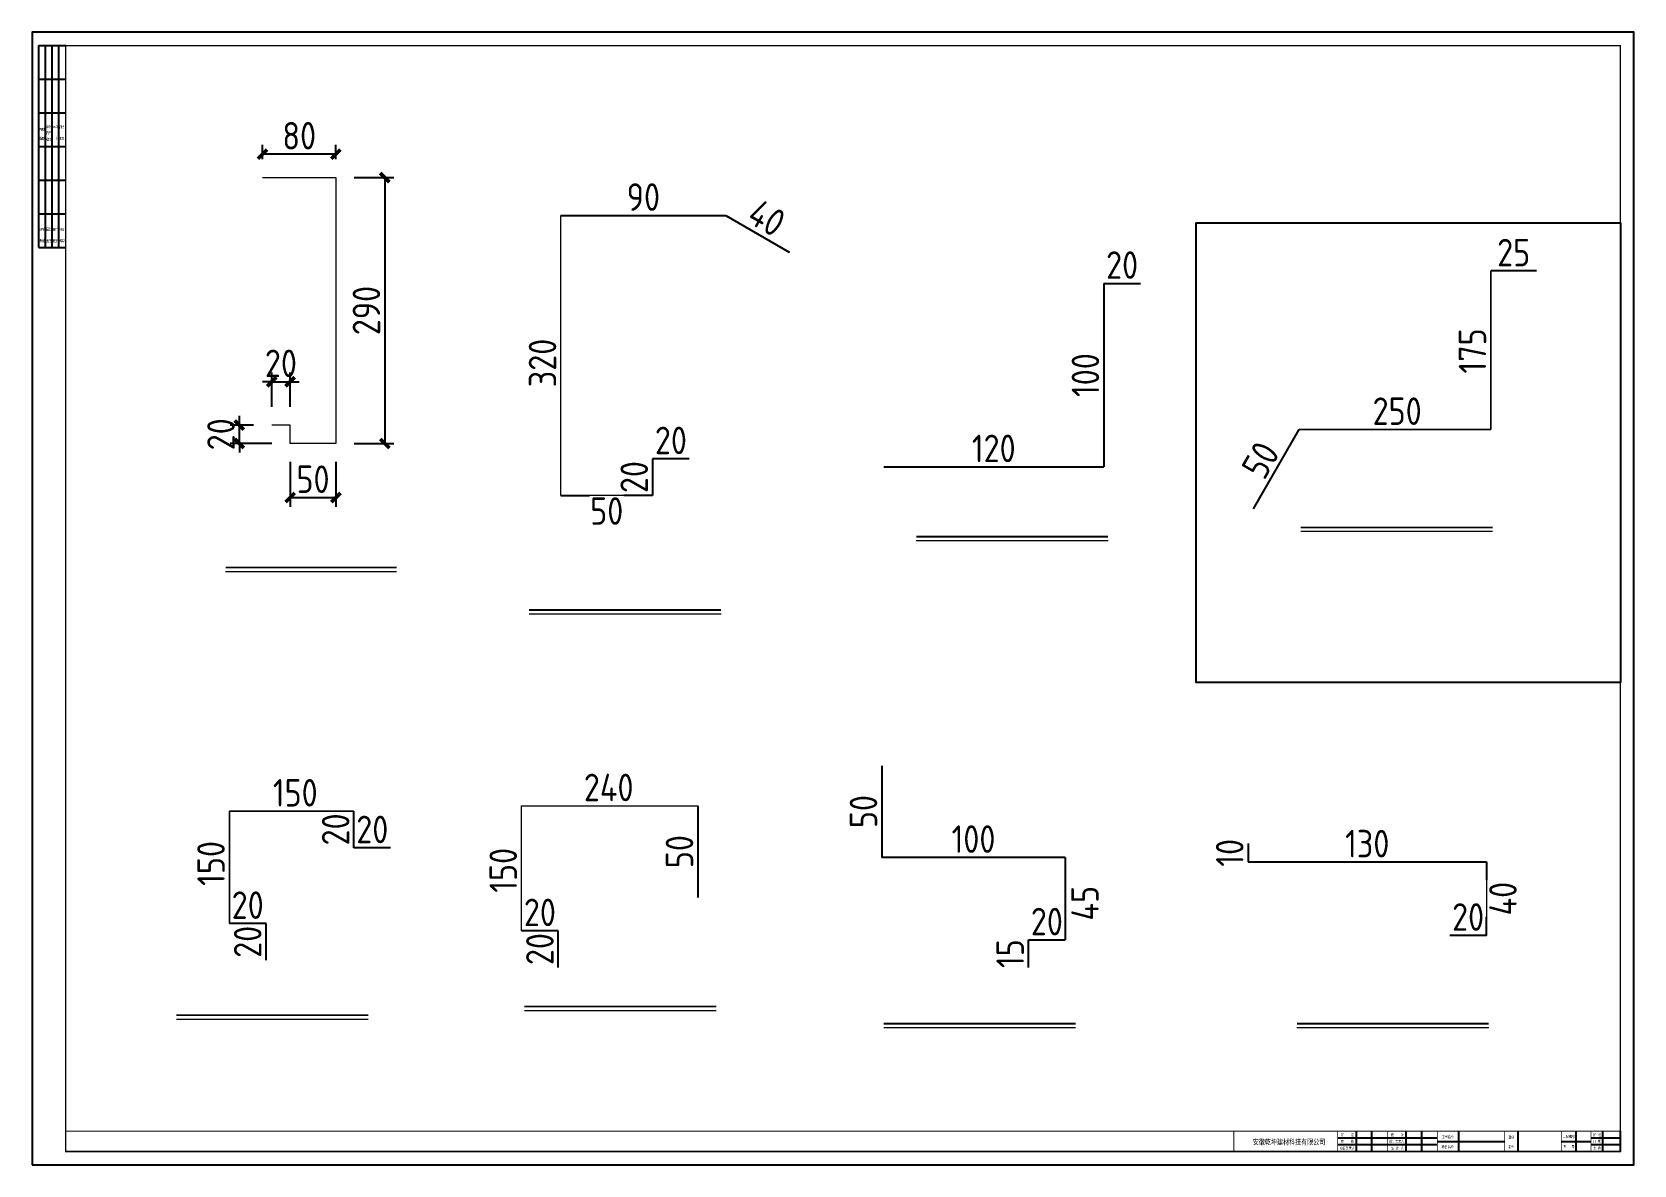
# Model space of a CAD drawing. Extents: x -196983 to 471790, y -783661 to 190401.
# Drawn here: x 340533 to 358007, y -8669 to 3690 of the extents above; entities that cross this region are included whole.
import ezdxf

# ---------------------------------------------------------------- set-up
doc = ezdxf.new("R2010")
doc.units = 0
doc.header["$LTSCALE"] = 1000
doc.header["$MEASUREMENT"] = 0
doc.layers.add('_TCH_MASK', color=7, linetype='Continuous')
doc.layers.add('PUB_TITLE', color=4, linetype='Continuous')
doc.styles.get("Standard").update_dxf_attribs({"font": 'gbenor.shx', "bigfont": 'gbcbig.shx'})
doc.styles.add('图框', font='')
doc.styles.get('图框').set_extended_font_data('SimSun')
doc.dimstyles.get("Standard").update_dxf_attribs({"dimscale": 100, "dimtxt": 3.5, "dimasz": 1, "dimexe": 2.5, "dimexo": 3, "dimgap": 1.5, "dimtad": 1, "dimdec": 0, "dimzin": 0, "dimdsep": 46, "dimtxsty": 'Standard', "dimblk": 'ARCHTICK', "dimcen": 0.09, "dimadec": 0, "dimazin": 0, "dimtfac": 1, "dimtdec": 0, "dimtix": 1, "dimtmove": 2, "dimatfit": 3, "dimfxl": 1, "dimtolj": 1, "dimtzin": 0, "dimarcsym": 0})

msp = doc.modelspace()

# ---------------------------------------------------------------- texts
at = {"layer": '_TCH_MASK', "lineweight": 15, "char_height": 300, "attachment_point": 5, "rotation": 90}
for s, insert in [('\\A1;175', (356245.3, 211.3)), ('\\A1;320', (346101.6, 79.6)), ('\\A1;150', (342485.6, -5379.6)), ('\\A1;150', (345673.2, -5454.7))]:
    msp.add_mtext(s, dxfattribs=dict(at, insert=insert))
at = {"layer": '_TCH_MASK', "lineweight": 15, "char_height": 300, "attachment_point": 5}
for s, insert in [('\\A1;250', (355424.3, -445.8)), ('\\A1;150', (343404.6, -4609.1)), ('\\A1;240', (346823.4, -4550.9))]:
    msp.add_mtext(s, dxfattribs=dict(at, insert=insert))

# ---------------------------------------------------------------- blocks, each defined once
blk = doc.blocks.new('*D1783')
at = {"layer": '_TCH_MASK', "color": 0, "lineweight": -2}
blk.add_line((349803, -4314), (349803, -5314), dxfattribs=at)
at = {"layer": 'Defpoints', "color": 0}
for p in [(349803, -4314), (349803, -5314), (349803, -5314)]:
    blk.add_point(p, dxfattribs=at)
at = {"layer": '_TCH_MASK', "color": 0, "lineweight": 15, "insert": (349603, -4814), "char_height": 300, "attachment_point": 5, "rotation": 90}
blk.add_mtext('\\A1;50', dxfattribs=at)
blk = doc.blocks.new('_ArchTick')
at = {"color": 0, "linetype": 'ByBlock', "const_width": 0.4}
blk.add_lwpolyline([(-0.5, -0.5), (0.5, 0.5)], dxfattribs=at)
blk = doc.blocks.new('*D1784')
at = {"layer": '_TCH_MASK', "color": 0, "lineweight": -2}
blk.add_line((351803, -5314), (349803, -5314), dxfattribs=at)
at = {"layer": 'Defpoints', "color": 0}
for p in [(349803, -5314), (349803, -5314), (351803, -5314)]:
    blk.add_point(p, dxfattribs=at)
at = {"layer": '_TCH_MASK', "color": 0, "lineweight": 15, "insert": (350803, -5114), "char_height": 300, "attachment_point": 5}
blk.add_mtext('\\A1;100', dxfattribs=at)
blk = doc.blocks.new('*D1785')
at = {"layer": '_TCH_MASK', "color": 0, "lineweight": -2}
blk.add_line((351803, -5314), (351803, -6214), dxfattribs=at)
at = {"layer": 'Defpoints', "color": 0}
for p in [(351803, -5314), (351803, -6214), (351803, -6214)]:
    blk.add_point(p, dxfattribs=at)
at = {"layer": '_TCH_MASK', "color": 0, "lineweight": 15, "insert": (352019, -5814), "char_height": 300, "attachment_point": 5, "rotation": 90}
blk.add_mtext('\\A1;45', dxfattribs=at)
blk = doc.blocks.new('*D1786')
at = {"layer": '_TCH_MASK', "color": 0, "lineweight": -2}
blk.add_line((351403, -6214), (351803, -6214), dxfattribs=at)
at = {"layer": 'Defpoints', "color": 0}
for p in [(351403, -6214), (351803, -6214), (351803, -6214)]:
    blk.add_point(p, dxfattribs=at)
at = {"layer": '_TCH_MASK', "color": 0, "lineweight": 15, "insert": (351603, -6014), "char_height": 300, "attachment_point": 5}
blk.add_mtext('\\A1;20', dxfattribs=at)
blk = doc.blocks.new('*D1787')
at = {"layer": '_TCH_MASK', "color": 0, "lineweight": -2}
blk.add_line((351403, -6514), (351403, -6214), dxfattribs=at)
at = {"layer": 'Defpoints', "color": 0}
for p in [(351403, -6214), (351403, -6214), (351403, -6514)]:
    blk.add_point(p, dxfattribs=at)
at = {"layer": '_TCH_MASK', "color": 0, "lineweight": 15, "insert": (351203, -6364), "char_height": 300, "attachment_point": 5, "rotation": 90}
blk.add_mtext('\\A1;15', dxfattribs=at)
blk = doc.blocks.new('*D1788')
at = {"layer": '_TCH_MASK', "color": 0, "lineweight": -2}
blk.add_line((353798, -5164), (353798, -5364), dxfattribs=at)
at = {"layer": 'Defpoints', "color": 0}
for p in [(353798, -5164), (353798, -5364), (353798, -5364)]:
    blk.add_point(p, dxfattribs=at)
at = {"layer": '_TCH_MASK', "color": 0, "lineweight": 15, "insert": (353598, -5264), "char_height": 300, "attachment_point": 5, "rotation": 90}
blk.add_mtext('\\A1;10', dxfattribs=at)
blk = doc.blocks.new('*D1789')
at = {"layer": '_TCH_MASK', "color": 0, "lineweight": -2}
blk.add_line((353798, -5364), (356398, -5364), dxfattribs=at)
at = {"layer": 'Defpoints', "color": 0}
for p in [(353798, -5364), (356398, -5364), (356398, -5364)]:
    blk.add_point(p, dxfattribs=at)
at = {"layer": '_TCH_MASK', "color": 0, "lineweight": 15, "insert": (355098, -5164), "char_height": 300, "attachment_point": 5}
blk.add_mtext('\\A1;130', dxfattribs=at)
blk = doc.blocks.new('*D1790')
at = {"layer": '_TCH_MASK', "color": 0, "lineweight": -2}
for p, q in [((356398, -5364), (356398, -5564)), ((356398, -6164), (356398, -5964))]:
    blk.add_line(p, q, dxfattribs=at)
at = {"layer": 'Defpoints', "color": 0}
for p in [(356398, -5364), (356398, -6164), (356398, -6164)]:
    blk.add_point(p, dxfattribs=at)
at = {"layer": '_TCH_MASK', "color": 0, "lineweight": 15, "insert": (356578, -5764), "char_height": 300, "attachment_point": 5, "rotation": 90}
blk.add_mtext('\\A1;40', dxfattribs=at)
blk = doc.blocks.new('*D1791')
at = {"layer": '_TCH_MASK', "color": 0, "lineweight": -2}
blk.add_line((355998, -6164), (356398, -6164), dxfattribs=at)
at = {"layer": 'Defpoints', "color": 0}
for p in [(355998, -6164), (356398, -6164), (356398, -6164)]:
    blk.add_point(p, dxfattribs=at)
at = {"layer": '_TCH_MASK', "color": 0, "lineweight": 15, "insert": (356198, -5964), "char_height": 300, "attachment_point": 5}
blk.add_mtext('\\A1;20', dxfattribs=at)
blk = doc.blocks.new('*D1838')
at = {"layer": '_TCH_MASK', "color": 0, "lineweight": -2}
blk.add_line((346273, -6514), (346273, -6114), dxfattribs=at)
at = {"layer": 'Defpoints', "color": 0}
for p in [(346273, -6114), (346273, -6114), (346273, -6514)]:
    blk.add_point(p, dxfattribs=at)
at = {"layer": '_TCH_MASK', "color": 0, "lineweight": 15, "insert": (346073, -6314), "char_height": 300, "attachment_point": 5, "rotation": 90}
blk.add_mtext('\\A1;20', dxfattribs=at)
blk = doc.blocks.new('*D1839')
at = {"layer": '_TCH_MASK', "color": 0, "lineweight": -2}
blk.add_line((346273, -6114), (345873, -6114), dxfattribs=at)
at = {"layer": 'Defpoints', "color": 0}
for p in [(345873, -6114), (345873, -6114), (346273, -6114)]:
    blk.add_point(p, dxfattribs=at)
at = {"layer": '_TCH_MASK', "color": 0, "lineweight": 15, "insert": (346073, -5914), "char_height": 300, "attachment_point": 5}
blk.add_mtext('\\A1;20', dxfattribs=at)
blk = doc.blocks.new('*D1840')
at = {"layer": '_TCH_MASK', "color": 0, "lineweight": -2}
blk.add_line((347796, -4751), (347796, -5751), dxfattribs=at)
at = {"layer": 'Defpoints', "color": 0}
for p in [(347796, -4751), (347796, -5751), (347796, -5751)]:
    blk.add_point(p, dxfattribs=at)
at = {"layer": '_TCH_MASK', "color": 0, "lineweight": 15, "insert": (347596, -5251), "char_height": 300, "attachment_point": 5, "rotation": 90}
blk.add_mtext('\\A1;50', dxfattribs=at)
blk = doc.blocks.new('*D1841')
at = {"layer": '_TCH_MASK', "color": 0, "lineweight": -2}
blk.add_line((344445, -5209), (344045, -5209), dxfattribs=at)
at = {"layer": 'Defpoints', "color": 0}
for p in [(344045, -5209), (344045, -5209), (344445, -5209)]:
    blk.add_point(p, dxfattribs=at)
at = {"layer": '_TCH_MASK', "color": 0, "lineweight": 15, "insert": (344245, -5009), "char_height": 300, "attachment_point": 5}
blk.add_mtext('\\A1;20', dxfattribs=at)
blk = doc.blocks.new('*D1825')
at = {"layer": '_TCH_MASK', "color": 0, "lineweight": -2}
blk.add_line((344045, -5209), (344045, -4809), dxfattribs=at)
at = {"layer": 'Defpoints', "color": 0}
for p in [(344045, -4809), (344045, -4809), (344045, -5209)]:
    blk.add_point(p, dxfattribs=at)
at = {"layer": '_TCH_MASK', "color": 0, "lineweight": 15, "insert": (343845, -5009), "char_height": 300, "attachment_point": 5, "rotation": 90}
blk.add_mtext('\\A1;20', dxfattribs=at)
blk = doc.blocks.new('*D1826')
at = {"layer": '_TCH_MASK', "color": 0, "lineweight": -2}
blk.add_line((343086, -6035), (342686, -6035), dxfattribs=at)
at = {"layer": 'Defpoints', "color": 0}
for p in [(342686, -6035), (342686, -6035), (343086, -6035)]:
    blk.add_point(p, dxfattribs=at)
at = {"layer": '_TCH_MASK', "color": 0, "lineweight": 15, "insert": (342886, -5835), "char_height": 300, "attachment_point": 5}
blk.add_mtext('\\A1;20', dxfattribs=at)
blk = doc.blocks.new('*D1827')
at = {"layer": '_TCH_MASK', "color": 0, "lineweight": -2}
blk.add_line((343086, -6435), (343086, -6035), dxfattribs=at)
at = {"layer": 'Defpoints', "color": 0}
for p in [(343086, -6035), (343086, -6035), (343086, -6435)]:
    blk.add_point(p, dxfattribs=at)
at = {"layer": '_TCH_MASK', "color": 0, "lineweight": 15, "insert": (342886, -6235), "char_height": 300, "attachment_point": 5, "rotation": 90}
blk.add_mtext('\\A1;20', dxfattribs=at)
blk = doc.blocks.new('*D1828')
at = {"layer": '_TCH_MASK', "color": 0, "lineweight": -2}
blk.add_line((356945, 1084), (356445, 1084), dxfattribs=at)
at = {"layer": 'Defpoints', "color": 0}
for p in [(356445, 1084), (356445, 1084), (356945, 1084)]:
    blk.add_point(p, dxfattribs=at)
at = {"layer": '_TCH_MASK', "color": 0, "lineweight": 15, "insert": (356695, 1284), "char_height": 300, "attachment_point": 5}
blk.add_mtext('\\A1;25', dxfattribs=at)
blk = doc.blocks.new('*D1829')
at = {"layer": '_TCH_MASK', "color": 0, "lineweight": -2}
blk.add_line((353857, -1512), (354357, -646), dxfattribs=at)
at = {"layer": 'Defpoints', "color": 0}
for p in [(354357, -646), (354357, -646), (353857, -1512)]:
    blk.add_point(p, dxfattribs=at)
at = {"layer": '_TCH_MASK', "color": 0, "lineweight": 15, "insert": (353934, -979), "char_height": 300, "attachment_point": 5, "rotation": 60}
blk.add_mtext('\\A1;50', dxfattribs=at)
blk = doc.blocks.new('*D1830')
at = {"layer": '_TCH_MASK', "color": 0, "lineweight": -2}
blk.add_line((349824, -1052), (352224, -1052), dxfattribs=at)
at = {"layer": 'Defpoints', "color": 0}
for p in [(349824, -1052), (352224, -1052), (352224, -1052)]:
    blk.add_point(p, dxfattribs=at)
at = {"layer": '_TCH_MASK', "color": 0, "lineweight": 15, "insert": (351024, -852), "char_height": 300, "attachment_point": 5}
blk.add_mtext('\\A1;120', dxfattribs=at)
blk = doc.blocks.new('*D1831')
at = {"layer": '_TCH_MASK', "color": 0, "lineweight": -2}
blk.add_line((352224, 948), (352224, -1052), dxfattribs=at)
at = {"layer": 'Defpoints', "color": 0}
for p in [(352224, 948), (352224, -1052), (352224, -1052)]:
    blk.add_point(p, dxfattribs=at)
at = {"layer": '_TCH_MASK', "color": 0, "lineweight": 15, "insert": (352024, -52), "char_height": 300, "attachment_point": 5, "rotation": 90}
blk.add_mtext('\\A1;100', dxfattribs=at)
blk = doc.blocks.new('*D1832')
at = {"layer": '_TCH_MASK', "color": 0, "lineweight": -2}
blk.add_line((352224, 948), (352624, 948), dxfattribs=at)
at = {"layer": 'Defpoints', "color": 0}
for p in [(352224, 948), (352624, 948), (352624, 948)]:
    blk.add_point(p, dxfattribs=at)
at = {"layer": '_TCH_MASK', "color": 0, "lineweight": 15, "insert": (352424, 1148), "char_height": 300, "attachment_point": 5}
blk.add_mtext('\\A1;20', dxfattribs=at)
blk = doc.blocks.new('*D1833')
at = {"layer": '_TCH_MASK', "color": 0, "lineweight": -2}
blk.add_line((347702, -965), (347302, -965), dxfattribs=at)
at = {"layer": 'Defpoints', "color": 0}
for p in [(347302, -965), (347302, -965), (347702, -965)]:
    blk.add_point(p, dxfattribs=at)
at = {"layer": '_TCH_MASK', "color": 0, "lineweight": 15, "insert": (347502, -765), "char_height": 300, "attachment_point": 5}
blk.add_mtext('\\A1;20', dxfattribs=at)
blk = doc.blocks.new('*D1834')
at = {"layer": '_TCH_MASK', "color": 0, "lineweight": -2}
blk.add_line((347302, -965), (347302, -1365), dxfattribs=at)
at = {"layer": 'Defpoints', "color": 0}
for p in [(347302, -965), (347302, -1365), (347302, -1365)]:
    blk.add_point(p, dxfattribs=at)
at = {"layer": '_TCH_MASK', "color": 0, "lineweight": 15, "insert": (347102, -1165), "char_height": 300, "attachment_point": 5, "rotation": 90}
blk.add_mtext('\\A1;20', dxfattribs=at)
blk = doc.blocks.new('*D1835')
at = {"layer": '_TCH_MASK', "color": 0, "lineweight": -2}
for p, q in [((346302, -1365), (346614, -1365)), ((347302, -1365), (346989, -1365))]:
    blk.add_line(p, q, dxfattribs=at)
at = {"layer": 'Defpoints', "color": 0}
for p in [(346302, -1365), (347302, -1365), (347302, -1365)]:
    blk.add_point(p, dxfattribs=at)
at = {"layer": '_TCH_MASK', "color": 0, "lineweight": 15, "insert": (346802, -1535), "char_height": 300, "attachment_point": 5}
blk.add_mtext('\\A1;50', dxfattribs=at)
blk = doc.blocks.new('*D1836')
at = {"layer": '_TCH_MASK', "color": 0, "lineweight": -2}
blk.add_line((346302, 1690), (348102, 1690), dxfattribs=at)
at = {"layer": 'Defpoints', "color": 0}
for p in [(346302, 1690), (348102, 1690), (348102, 1690)]:
    blk.add_point(p, dxfattribs=at)
at = {"layer": '_TCH_MASK', "color": 0, "lineweight": 15, "insert": (347202, 1890), "char_height": 300, "attachment_point": 5}
blk.add_mtext('\\A1;90', dxfattribs=at)
blk = doc.blocks.new('*D1837')
at = {"layer": '_TCH_MASK', "color": 0, "lineweight": -2}
blk.add_line((348102, 1690), (348794, 1290), dxfattribs=at)
at = {"layer": 'Defpoints', "color": 0}
for p in [(348102, 1690), (348794, 1290), (348794, 1290)]:
    blk.add_point(p, dxfattribs=at)
at = {"layer": '_TCH_MASK', "color": 0, "lineweight": 15, "insert": (348548, 1664), "char_height": 300, "attachment_point": 5, "rotation": 330}
blk.add_mtext('\\A1;40', dxfattribs=at)
blk = doc.blocks.new('*D1820')
at = {"layer": '_TCH_MASK', "color": 0, "lineweight": -2}
for p, q in [((343048, 2302), (343048, 2459)), ((343848, 2302), (343848, 2459)), ((343848, 2359), (343048, 2359))]:
    blk.add_line(p, q, dxfattribs=at)
at = {"layer": 'Defpoints', "color": 0}
for p in [(343048, 2359), (343048, 2102), (343848, 2102)]:
    blk.add_point(p, dxfattribs=at)
at = {"layer": '_TCH_MASK', "color": 0, "lineweight": -2, "xscale": 100, "yscale": 100, "zscale": 100, "rotation": 180}
blk.add_blockref('_ArchTick', (343048, 2359), dxfattribs=at)
at = {"layer": '_TCH_MASK', "color": 0, "lineweight": -2, "xscale": 100, "yscale": 100, "zscale": 100}
blk.add_blockref('_ArchTick', (343848, 2359), dxfattribs=at)
at = {"layer": '_TCH_MASK', "color": 0, "lineweight": 15, "insert": (343448, 2559), "char_height": 300, "attachment_point": 5}
blk.add_mtext('\\A1;80', dxfattribs=at)
blk = doc.blocks.new('*D1821')
at = {"layer": '_TCH_MASK', "color": 0, "lineweight": -2}
for p, q in [((344048, 2102), (344481, 2102)), ((344381, 2102), (344381, -798)), ((344048, -798), (344481, -798))]:
    blk.add_line(p, q, dxfattribs=at)
at = {"layer": 'Defpoints', "color": 0}
for p in [(343848, 2102), (343848, -798), (344381, -798)]:
    blk.add_point(p, dxfattribs=at)
at = {"layer": '_TCH_MASK', "color": 0, "lineweight": -2, "xscale": 100, "yscale": 100, "zscale": 100}
for p, rotation in [((344381, 2102), 90), ((344381, -798), 270)]:
    blk.add_blockref('_ArchTick', p, dxfattribs=dict(at, rotation=rotation))
at = {"layer": '_TCH_MASK', "color": 0, "lineweight": 15, "insert": (344181, 652), "char_height": 300, "attachment_point": 5, "rotation": 90}
blk.add_mtext('\\A1;290', dxfattribs=at)
blk = doc.blocks.new('*D1822')
at = {"layer": '_TCH_MASK', "color": 0, "lineweight": -2}
for p, q in [((343348, -998), (343348, -1488)), ((343848, -998), (343848, -1488)), ((343348, -1388), (343848, -1388))]:
    blk.add_line(p, q, dxfattribs=at)
at = {"layer": 'Defpoints', "color": 0}
for p in [(343348, -798), (343848, -798), (343848, -1388)]:
    blk.add_point(p, dxfattribs=at)
at = {"layer": '_TCH_MASK', "color": 0, "lineweight": -2, "xscale": 100, "yscale": 100, "zscale": 100, "rotation": 180}
blk.add_blockref('_ArchTick', (343348, -1388), dxfattribs=at)
at = {"layer": '_TCH_MASK', "color": 0, "lineweight": -2, "xscale": 100, "yscale": 100, "zscale": 100}
blk.add_blockref('_ArchTick', (343848, -1388), dxfattribs=at)
at = {"layer": '_TCH_MASK', "color": 0, "lineweight": 15, "insert": (343598, -1188), "char_height": 300, "attachment_point": 5}
blk.add_mtext('\\A1;50', dxfattribs=at)
blk = doc.blocks.new('*D1823')
at = {"layer": '_TCH_MASK', "color": 0, "lineweight": -2}
for p, q in [((342795, -598), (342795, -498)), ((342948, -598), (342695, -598)), ((342795, -798), (342795, -598)), ((343148, -798), (342695, -798)), ((342795, -798), (342795, -898))]:
    blk.add_line(p, q, dxfattribs=at)
at = {"layer": 'Defpoints', "color": 0}
for p in [(342795, -598), (343148, -598), (343348, -798)]:
    blk.add_point(p, dxfattribs=at)
at = {"layer": '_TCH_MASK', "color": 0, "lineweight": -2, "xscale": 100, "yscale": 100, "zscale": 100}
for p, rotation in [((342795, -598), 270), ((342795, -798), 90)]:
    blk.add_blockref('_ArchTick', p, dxfattribs=dict(at, rotation=rotation))
at = {"layer": '_TCH_MASK', "color": 0, "lineweight": 15, "insert": (342595, -698), "char_height": 300, "attachment_point": 5, "rotation": 90}
blk.add_mtext('\\A1;20', dxfattribs=at)
blk = doc.blocks.new('*D1824')
at = {"layer": '_TCH_MASK', "color": 0, "lineweight": -2}
for p, q in [((343148, -124), (343048, -124)), ((343148, -398), (343148, -24)), ((343148, -124), (343348, -124)), ((343348, -398), (343348, -24)), ((343348, -124), (343448, -124))]:
    blk.add_line(p, q, dxfattribs=at)
at = {"layer": 'Defpoints', "color": 0}
for p in [(343348, -124), (343148, -598), (343348, -598)]:
    blk.add_point(p, dxfattribs=at)
at = {"layer": '_TCH_MASK', "color": 0, "lineweight": -2, "xscale": 100, "yscale": 100, "zscale": 100}
blk.add_blockref('_ArchTick', (343148, -124), dxfattribs=at)
at = {"layer": '_TCH_MASK', "color": 0, "lineweight": -2, "xscale": 100, "yscale": 100, "zscale": 100, "rotation": 180}
blk.add_blockref('_ArchTick', (343348, -124), dxfattribs=at)
at = {"layer": '_TCH_MASK', "color": 0, "lineweight": 15, "insert": (343248, 76), "char_height": 300, "attachment_point": 5}
blk.add_mtext('\\A1;20', dxfattribs=at)
blk = doc.blocks.new('$titleblk$00000095')
for p, q in [((-150, 20), (-150, 0)), ((-150, 20), (0, 20)), ((-150, 15), (-75, 15)), ((-125, 20), (-125, 0)), ((-100, 20), (-100, 0)), ((-75, 20), (-75, 0)), ((-75, 20), (-75, 0)), ((-75, 15), (0, 15)), ((-50, 20), (-50, 0)), ((-25, 20), (-25, 0)), ((0, 20), (0, 0)), ((-150, 10), (-75, 10)), ((-150, 5), (-75, 5)), ((-75, 10), (0, 10)), ((-75, 5), (0, 5))]:
    blk.add_line(p, q)
at = {"width": 0.8}
for s, p in [('建   筑', (-146.4, 15.6)), ('结   构', (-146.4, 10.9)), ('给 排 水', (-71, 10.9)), ('暖  通', (-70.3, 15.7)), ('通   讯', (-146.4, 0.9)), ('电   气', (-146.4, 5.6)), ('工   艺', (-70.3, 6.1)), ('自   控', (-70.3, 1.2))]:
    blk.add_text(s, height=3.51, dxfattribs=at).set_placement(p)
blk = doc.blocks.new('新块')
for p, q in [((-8240, 400), (-8240, 1000)), ((-7780, 400), (-7780, 1000)), ((-6760, 400), (-6760, 1000)), ((-6300, 400), (-6300, 1000)), ((-5200, 400), (-5200, 1000)), ((-3440, 400), (-3440, 1000)), ((-1720, 400), (-1720, 1000)), ((-920, 400), (-920, 1000)), ((-400, 400), (-400, 1000)), ((-5840, 800), (-8800, 800)), ((-5840, 600), (-8800, 600)), ((-5840, 700), (-3840, 700)), ((-2160, 700), (-1280, 700)), ((-400, 800), (-1280, 800)), ((-400, 600), (-1280, 600))]:
    blk.add_line(p, q)
for points, const_width in [([(-11880, 400), (-11880, 1000), (-400, 1000)], 32), ([(-8800, 400), (-8800, 1000)], 20), ([(-7320, 400), (-7320, 1000)], 20), ([(-5840, 400), (-5840, 1000)], 20), ([(-3840, 400), (-3840, 1000)], 20), ([(-2160, 400), (-2160, 1000)], 20), ([(-1280, 400), (-1280, 1000)], 20)]:
    blk.add_lwpolyline(points, dxfattribs=dict(const_width=const_width))
at = {"layer": 'PUB_TITLE'}
blk.add_lwpolyline([(-47560, 0), (0, 0), (0, 33640), (-47560, 33640)], close=True, dxfattribs=at)
at = {"layer": 'PUB_TITLE', "const_width": 40}
blk.add_lwpolyline([(-46560, 400), (-400, 400), (-400, 33240), (-46560, 33240)], close=True, dxfattribs=at)
at = {"layer": 'PUB_TITLE', "const_width": 32}
blk.add_lwpolyline([(-400, 1000), (-46560, 1000)], dxfattribs=at)
at = {"layer": 'PUB_TITLE', "xscale": 40, "yscale": 40, "zscale": 40, "rotation": 90}
blk.add_blockref('$titleblk$00000095', (-46560, 33240), dxfattribs=at)
at = {"style": '图框', "width": 0.8}
for s, height, p in [('安徽乾坤建材科技有限公司', 160, (-11315, 604)), ('项目负责人', 80, (-8739, 457)), ('审    核', 80, (-8702, 659)), ('审    定', 80, (-8701, 854)), ('设计负责人', 80, (-7265, 659)), ('校    对', 80, (-7217, 851)), ('设 计 人', 80, (-7213, 457)), ('项目名称', 80, (-5712, 494)), ('工程名称', 80, (-5712, 794)), ('名称', 80, (-3732, 498)), ('图纸', 80, (-3732, 778)), ('工程编号', 80, (-2112, 803)), ('图   号', 80, (-2098, 504)), ('比 例', 80, (-1211, 457)), ('阶 段', 80, (-1205, 851)), ('日 期', 80, (-1212, 659))]:
    blk.add_text(s, height=height, dxfattribs=at).set_placement(p)
for tag, p in [('审定人', (-8147, 838)), ('校对', (-6621, 837)), ('阶段', (-810, 832)), ('项目负责人', (-8228, 444)), ('审核人', (-8147, 641)), ('设计负责人', (-6745, 649)), ('设计人', (-6659, 447)), ('项目名称', (-5026, 479)), ('工程名称', (-5026, 781)), ('图名', (-3347, 649)), ('图号', (-1657, 502)), ('日期', (-905, 632)), ('比例', (-810, 446))]:
    blk.add_attdef(tag, p, '', height=120)

# ---------------------------------------------------------------- dimensions: what is measured, and where the dimension line sits
at = {"layer": '_TCH_MASK', "lineweight": 15}
for base, p1, p2, picture, middle in [((343048.2, 2359.2), (343848.2, 2102.3), (343048.2, 2102.3), '*D1820', (343448.2, 2559.2)), ((343348.2, -124.5), (343148.2, -597.7), (343348.2, -597.7), '*D1824', (343248.2, 75.5)), ((343848.2, -1387.9), (343348.2, -797.7), (343848.2, -797.7), '*D1822', (343598.2, -1187.9))]:
    dim = msp.add_linear_dim(base=base, p1=p1, p2=p2, dimstyle='Standard', override={"dimtxt": 3, "dimexe": 1, "dimexo": 2, "dimgap": 0.5, "dimlfac": 0.1}, dxfattribs=at)
    dim.commit()
    dim.dimension.update_dxf_attribs({"geometry": picture, "text_midpoint": middle})
for base, p1, p2, picture, middle in [((344380.6, -797.7), (343848.2, 2102.3), (343848.2, -797.7), '*D1821', (344180.6, 652.3)), ((342795.2, -597.7), (343348.2, -797.7), (343148.2, -597.7), '*D1823', (342595.2, -697.7))]:
    dim = msp.add_linear_dim(base=base, p1=p1, p2=p2, angle=90, dimstyle='Standard', override={"dimtxt": 3, "dimexe": 1, "dimexo": 2, "dimgap": 0.5, "dimlfac": 0.1}, dxfattribs=at)
    dim.commit()
    dim.dimension.update_dxf_attribs({"geometry": picture, "text_midpoint": middle})
for p1, p2, picture, middle in [((346301.6, 1690.4), (348101.6, 1690.4), '*D1836', (347201.6, 1890.4)), ((348101.6, 1690.4), (348794.4, 1290.4), '*D1837', (348548, 1663.6)), ((356945.3, 1083.9), (356445.3, 1083.9), '*D1828', (356695.3, 1283.9)), ((352224.1, 948), (352624.1, 948), '*D1832', (352424.1, 1148)), ((352224.1, 948), (352224.1, -1052), '*D1831', (352024.1, -52)), ((347701.6, -965.1), (347301.6, -965.1), '*D1833', (347501.6, -765.1)), ((349824.1, -1052), (352224.1, -1052), '*D1830', (351024.1, -852)), ((353857.1, -1511.8), (354357.1, -645.8), '*D1829', (353933.9, -978.8)), ((347301.6, -965.1), (347301.6, -1365.1), '*D1834', (347101.6, -1165.1)), ((349802.6, -4313.8), (349802.6, -5313.8), '*D1783', (349602.6, -4813.8)), ((344044.5, -5209.1), (344044.5, -4809.1), '*D1825', (343844.5, -5009.1)), ((344444.5, -5209.1), (344044.5, -5209.1), '*D1841', (344244.5, -5009.1)), ((347796, -4750.9), (347796, -5750.9), '*D1840', (347596, -5250.9)), ((351802.6, -5313.8), (349802.6, -5313.8), '*D1784', (350802.6, -5113.8)), ((353798.3, -5164.2), (353798.3, -5364.2), '*D1788', (353598.3, -5264.2)), ((353798.3, -5364.2), (356398.3, -5364.2), '*D1789', (355098.3, -5164.2)), ((343085.6, -6035.2), (342685.6, -6035.2), '*D1826', (342885.6, -5835.2)), ((346273.2, -6113.6), (345873.2, -6113.6), '*D1839', (346073.2, -5913.6)), ((351402.6, -6213.8), (351802.6, -6213.8), '*D1786', (351602.6, -6013.8)), ((355998.3, -6164.2), (356398.3, -6164.2), '*D1791', (356198.3, -5964.2)), ((343085.6, -6435.2), (343085.6, -6035.2), '*D1827', (342885.6, -6235.2)), ((346273.2, -6513.6), (346273.2, -6113.6), '*D1838', (346073.2, -6313.6)), ((351402.6, -6513.8), (351402.6, -6213.8), '*D1787', (351202.6, -6363.8))]:
    dim = msp.add_aligned_dim(p1=p1, p2=p2, distance=0, dimstyle='Standard', override={"dimtxt": 3, "dimasz": 0, "dimexe": 0, "dimexo": 0, "dimgap": 0.5, "dimlfac": 0.05}, dxfattribs=at)
    dim.commit()
    dim.dimension.update_dxf_attribs({"geometry": picture, "text_midpoint": middle})
for base, p1, p2, angle, picture, middle in [((347301.6, -1365.1), (346301.6, -1365.1), (347301.6, -1365.1), 0, '*D1835', (346801.6, -1534.8)), ((351802.6, -6213.8), (351802.6, -5313.8), (351802.6, -6213.8), 270, '*D1785', (352019.3, -5813.8)), ((356398.3, -6164.2), (356398.3, -5364.2), (356398.3, -6164.2), 270, '*D1790', (356578, -5764.2))]:
    dim = msp.add_linear_dim(base=base, p1=p1, p2=p2, angle=angle, dimstyle='Standard', override={"dimtxt": 3, "dimasz": 0, "dimexe": 0, "dimexo": 0, "dimgap": 0.5, "dimlfac": 0.05}, dxfattribs=at)
    dim.commit()
    dim.dimension.update_dxf_attribs({"geometry": picture, "text_midpoint": middle, "dimtype": 161})

# ---------------------------------------------------------------- linework, layer by layer
at = {"color": 3}
msp.add_lwpolyline([(357860.4, -3406.2), (353233, -3406.2), (353233, 1608.7), (357860.4, 1608.7)], close=True, dxfattribs=at)
at = {"layer": '_TCH_MASK', "lineweight": 15}
for p, q in [((343048.2, 2102.3), (343848.2, 2102.3)), ((343848.2, 2102.3), (343848.2, -797.7)), ((346301.6, -1365.1), (346301.6, 1690.4)), ((346301.6, 1690.4), (348101.6, 1690.4)), ((346301.6, -1365.1), (346301.6, 1690.4)), ((348101.6, 1690.4), (348794.4, 1290.4)), ((356445.3, -645.8), (356445.3, 1083.9)), ((356445.3, 1083.9), (356945.3, 1083.9)), ((356445.3, 1083.9), (356445.3, -645.8)), ((352624.1, 948), (352224.1, 948)), ((352224.1, 948), (352224.1, -1052)), ((343348.2, -597.7), (343148.2, -597.7)), ((343348.2, -797.7), (343348.2, -597.7)), ((354357.1, -645.8), (353857.1, -1511.8)), ((354357.1, -645.8), (356445.3, -645.8)), ((356445.3, -645.8), (354357.1, -645.8)), ((343848.2, -797.7), (343348.2, -797.7)), ((347701.6, -965.1), (347301.6, -965.1)), ((347301.6, -965.1), (347301.6, -1365.1)), ((352224.1, -1052), (349824.1, -1052)), ((347301.6, -1365.1), (346301.6, -1365.1)), ((352271.3, -1860.1), (350178.2, -1860.1)), ((356465.6, -1760.1), (354372.5, -1760.1)), ((344510.1, -2197.2), (342645.1, -2197.2)), ((348048.8, -2659.4), (345955.7, -2659.4)), ((349802.6, -4313.8), (349802.6, -5313.8)), ((342685.6, -6035.2), (342685.6, -4809.1)), ((342685.6, -4809.1), (344044.5, -4809.1)), ((344044.5, -4809.1), (342685.6, -4809.1)), ((342685.6, -4809.1), (342685.6, -6035.2)), ((344044.5, -4809.1), (344044.5, -5209.1)), ((345873.2, -6113.6), (345873.2, -4750.9)), ((345873.2, -4750.9), (347796, -4750.9)), ((345873.2, -6113.6), (345873.2, -4750.9)), ((345873.2, -4750.9), (347796, -4750.9)), ((347796, -4750.9), (347796, -5750.9)), ((344044.5, -5209.1), (344444.5, -5209.1)), ((353798.3, -5164.2), (353798.3, -5364.2)), ((349802.6, -5313.8), (351802.6, -5313.8)), ((351802.6, -5313.8), (351802.6, -6213.8)), ((353798.3, -5364.2), (356398.3, -5364.2)), ((356398.3, -5364.2), (356398.3, -6164.2)), ((343085.6, -6035.2), (342685.6, -6035.2)), ((343085.6, -6435.2), (343085.6, -6035.2)), ((346273.2, -6113.6), (345873.2, -6113.6)), ((346273.2, -6513.6), (346273.2, -6113.6)), ((351802.6, -6213.8), (351402.6, -6213.8)), ((351402.6, -6213.8), (351402.6, -6513.8)), ((356398.3, -6164.2), (355998.3, -6164.2)), ((347996.9, -6986), (345903.8, -6986)), ((344201.6, -7080.7), (342108.5, -7080.7)), ((351916.5, -7173.3), (349823.4, -7173.3)), ((356423.3, -7173.3), (354330.2, -7173.3))]:
    msp.add_line(p, q, dxfattribs=at)
at = {"layer": '_TCH_MASK', "lineweight": 15, "const_width": 20}
for points in [[(354372.5, -1714.7), (356465.6, -1714.7)], [(350178.2, -1814.8), (352271.3, -1814.8)], [(342645.1, -2151.8), (344510.1, -2151.8)], [(345955.7, -2614.1), (348048.8, -2614.1)], [(345903.8, -6940.6), (347996.9, -6940.6)], [(342108.5, -7035.4), (344201.6, -7035.4)], [(349823.4, -7128), (351916.5, -7128)], [(354330.2, -7128), (356423.3, -7128)]]:
    msp.add_lwpolyline(points, dxfattribs=at)

# ---------------------------------------------------------------- block references
at = {"layer": '_TCH_MASK', "color": 0, "lineweight": 15, "xscale": 0.3674089793348685, "yscale": 0.3674089791775259, "zscale": 0.3674089791954135}
msp.add_blockref('新块', (358007.4, -8669.3), dxfattribs=at)

msp.set_redraw_order([(e.dxf.handle, doc.entitydb.next_handle()) for e in msp.query("TEXT MTEXT ATTDEF DIMENSION ARC_DIMENSION")])  # texts and dimensions are drawn at this point

doc.saveas('drawing.dxf')
